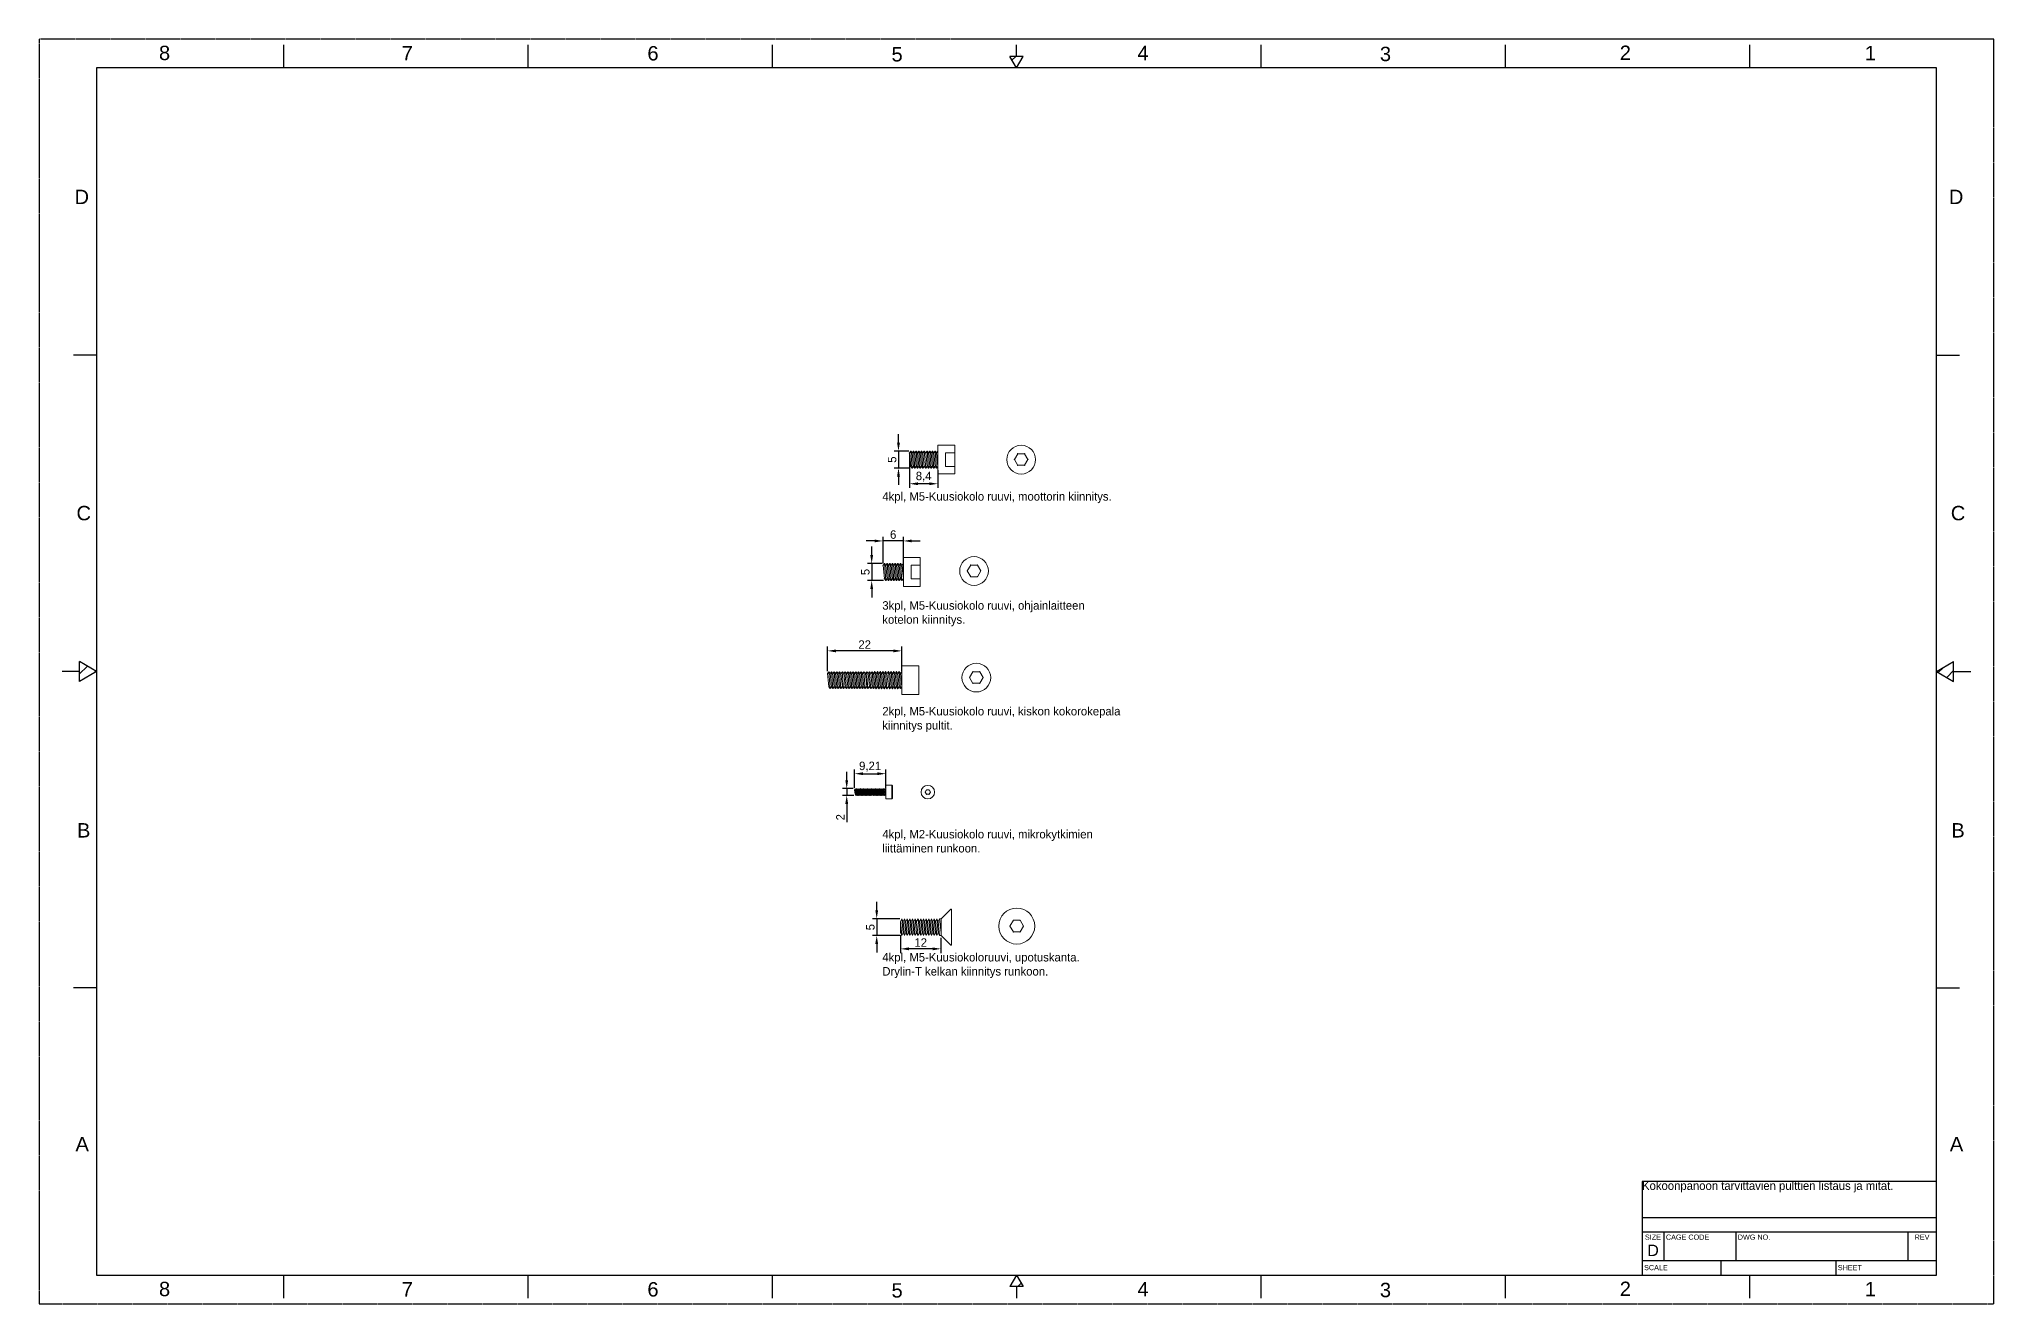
# Model space of a CAD drawing. Header units: millimetres. Extents: x -784753 to 2894, y -738 to 77802.
# Drawn here: x 1672 to 2250, y -417 to -43 of the extents above; entities that cross this region are included whole.
import ezdxf
from ezdxf.enums import TextEntityAlignment as Align

# ---------------------------------------------------------------- set-up
doc = ezdxf.new("R2010")
doc.units = ezdxf.units.MM
doc.linetypes.add('HIDDEN2', pattern=[0.1875, 0.125, -0.0625])
doc.layers.add('Assembly-Bolts', color=254, linetype='Continuous', plot=False)
for name, color, linetype in [('Comments', 50, 'Continuous'), ('DEFAULT', 7, 'Continuous'), ('projection', 7, 'Continuous')]:
    doc.layers.add(name, color=color, linetype=linetype)
doc.layers.add('Dimension (ANSI)', color=51, linetype='Continuous', lineweight=9)
doc.styles.add('ARIAL_TTF', font='arial.ttf')
doc.dimstyles.new('ISO-25', dxfattribs={"dimtxt": 2.5, "dimasz": 2.5, "dimexe": 1.25, "dimexo": 0.625, "dimtad": 1, "dimtxsty": 'Standard', "dimcen": 2.5, "dimadec": 0, "dimazin": 0, "dimtfac": 1, "dimtmove": 0, "dimatfit": 3, "dimfxl": 0, "dimarcsym": 0})

msp = doc.modelspace()

# ---------------------------------------------------------------- texts
at = {"lineweight": 0, "insert": (2146.248, -380.945), "char_height": 2.5, "width": 87.0499, "attachment_point": 1}
msp.add_mtext('Kokoonpanoon tarvittavien pulttien listaus ja mitat.', dxfattribs=at)
at = {"layer": 'Comments', "lineweight": 0, "char_height": 2.5, "width": 70.34224, "attachment_point": 1}
for s, insert in [('4kpl, M5-Kuusiokolo ruuvi, moottorin kiinnitys.', (1921.593, -177.109)), ('3kpl, M5-Kuusiokolo ruuvi, ohjainlaitteen kotelon kiinnitys.', (1921.593, -209.353)), ('2kpl, M5-Kuusiokolo ruuvi, kiskon kokorokepala kiinnitys pultit.', (1921.593, -240.627)), ('4kpl, M2-Kuusiokolo ruuvi, mikrokytkimien liittäminen runkoon.', (1921.593, -276.995)), ('4kpl, M5-Kuusiokoloruuvi, upotuskanta. Drylin-T kelkan kiinnitys runkoon.', (1921.593, -313.39))]:
    msp.add_mtext(s, dxfattribs=dict(at, insert=insert))

# ---------------------------------------------------------------- blocks, each defined once
blk = doc.blocks.new('M5-bolt-8mm-long')
at = {"lineweight": 0}
for p, q in [((1058.7, 156.75), (1058.7, 148.25)), ((1063.7, 156.75), (1058.7, 156.75)), ((1063.7, 148.25), (1063.7, 156.75)), ((1058.7, 152.5), (1058.7, 154.5)), ((1063.7, 155), (1063.7, 154.5)), ((1063.7, 154.5), (1064.1, 155)), ((1063.7, 154.5), (1064.1, 150.5)), ((1063.7, 152.5), (1063.7, 150)), ((1063.7, 150), (1063.7, 150.5)), ((1063.7, 150), (1064.1, 150.5)), ((1064.1, 155), (1064.5, 154.5)), ((1064.1, 155), (1064.5, 150)), ((1064.1, 150.5), (1064.5, 150)), ((1064.5, 154.5), (1064.9, 155)), ((1064.5, 154.5), (1064.9, 150.5)), ((1064.5, 150), (1064.9, 150.5)), ((1064.9, 155), (1065.3, 154.5)), ((1064.9, 155), (1065.3, 150)), ((1064.9, 150.5), (1065.3, 150)), ((1065.3, 154.5), (1065.7, 155)), ((1065.3, 154.5), (1065.7, 150.5)), ((1065.3, 150), (1065.7, 150.5)), ((1065.7, 155), (1066.1, 154.5)), ((1065.7, 155), (1066.1, 150)), ((1065.7, 150.5), (1066.1, 150)), ((1066.1, 154.5), (1066.5, 155)), ((1066.1, 154.5), (1066.5, 150.5)), ((1066.1, 150), (1066.5, 150.5)), ((1066.5, 155), (1066.9, 154.5)), ((1066.5, 155), (1066.9, 150)), ((1066.5, 150.5), (1066.9, 150)), ((1066.9, 154.5), (1067.3, 155)), ((1066.9, 154.5), (1067.3, 150.5)), ((1066.9, 150), (1067.3, 150.5)), ((1067.3, 155), (1067.7, 154.5)), ((1067.3, 155), (1067.7, 150)), ((1067.3, 150.5), (1067.7, 150)), ((1067.7, 154.5), (1068.1, 155)), ((1067.7, 154.5), (1068.1, 150.5)), ((1067.7, 150), (1068.1, 150.5)), ((1068.1, 155), (1068.5, 154.5)), ((1068.1, 155), (1068.5, 150)), ((1068.1, 150.5), (1068.5, 150)), ((1068.5, 154.5), (1068.9, 155)), ((1068.5, 154.5), (1068.9, 150.5)), ((1068.5, 150), (1068.9, 150.5)), ((1068.9, 155), (1069.3, 154.5)), ((1068.9, 155), (1069.3, 150)), ((1068.9, 150.5), (1069.3, 150)), ((1069.3, 154.5), (1069.7, 155)), ((1069.3, 154.5), (1069.7, 150.5)), ((1069.3, 150), (1069.7, 150.5)), ((1069.7, 155), (1070.1, 154.5)), ((1069.7, 155), (1070.1, 150)), ((1069.7, 150.5), (1070.1, 150)), ((1070.1, 154.5), (1070.5, 155)), ((1070.1, 154.5), (1070.5, 150.5)), ((1070.1, 150), (1070.5, 150.5)), ((1070.5, 155), (1070.9, 154.5)), ((1070.5, 155), (1070.9, 150)), ((1070.5, 150.5), (1070.9, 150)), ((1070.9, 154.5), (1071.3, 155)), ((1070.9, 154.5), (1071.3, 150.5)), ((1070.9, 150), (1071.3, 150.5)), ((1071.3, 155), (1071.7, 154.5)), ((1071.3, 155), (1071.7, 150)), ((1071.3, 150.5), (1071.7, 150)), ((1071.7, 154.5), (1072.1, 150.5)), ((1071.7, 150), (1072.1, 150.5)), ((1058.7, 148.25), (1063.7, 148.25))]:
    blk.add_line(p, q, dxfattribs=at)
at = {"color": 252, "lineweight": 0}
for p, q in [((1058.7, 154.5), (1061.4, 154.5)), ((1061.4, 150.5), (1058.7, 150.5)), ((1061.4, 154.5), (1061.4, 150.5))]:
    blk.add_line(p, q, dxfattribs=at)
at = {"lineweight": 0}
for p in [(1064.5, 154.5), (1064.9, 155), (1064.9, 150.5), (1065.3, 154.5), (1065.7, 155), (1065.7, 150.5), (1066.1, 154.5), (1066.5, 155), (1066.5, 150.5), (1066.9, 154.5), (1067.3, 155), (1067.3, 150.5), (1067.7, 154.5), (1068.1, 155), (1068.1, 150.5), (1068.5, 154.5), (1068.9, 155), (1068.9, 150.5), (1069.3, 154.5), (1069.7, 155), (1069.7, 150.5), (1070.1, 154.5), (1070.5, 155), (1070.5, 150.5), (1070.9, 154.5), (1071.3, 155), (1071.3, 150.5), (1071.7, 154.5), (1072.1, 150.5), (1064.5, 150), (1065.3, 150), (1066.1, 150), (1066.9, 150), (1067.7, 150), (1068.5, 150), (1069.3, 150), (1070.1, 150), (1070.9, 150), (1071.7, 150)]:
    blk.add_point(p, dxfattribs=at)
blk = doc.blocks.new('M5-BOLT-COMMON-TOPS')
at = {"lineweight": 0}
for p, q in [((1101.6, 117.84), (1100.6, 116.11)), ((1100.6, 116.14), (1101.6, 114.4)), ((1103.6, 117.84), (1101.6, 117.84)), ((1104.6, 116.11), (1103.6, 117.84)), ((1103.6, 114.43), (1104.6, 116.16)), ((1101.6, 114.43), (1103.6, 114.43))]:
    blk.add_line(p, q, dxfattribs=at)
blk.add_circle((1102.6, 116.11), 4.25, dxfattribs=at)
for p in [(1100.6, 116.16), (1101.6, 117.89), (1103.6, 117.89), (1104.6, 116.16), (1101.6, 114.43), (1103.6, 114.43)]:
    blk.add_point(p, dxfattribs=at)
blk = doc.blocks.new('*D289')
at = {"layer": 'Defpoints', "color": 0, "lineweight": -3}
for p in [(1929.61, -165.48), (1938.01, -169.98), (1929.61, -174.61)]:
    blk.add_point(p, dxfattribs=at)
at = {"layer": 'Dimension (ANSI)', "color": 0, "lineweight": -2}
for p, q in [((1929.61, -166.11), (1929.61, -175.86)), ((1938.01, -170.61), (1938.01, -175.86)), ((1935.51, -174.61), (1932.11, -174.61))]:
    blk.add_line(p, q, dxfattribs=at)
for points in [[(1932.11, -175.03), (1932.11, -174.2), (1929.61, -174.61)], [(1935.51, -174.2), (1935.51, -175.03), (1938.01, -174.61)]]:
    blk.add_solid(points, dxfattribs=at)
at = {"layer": 'Dimension (ANSI)', "color": 0, "lineweight": -2, "insert": (1933.81, -172.53), "char_height": 2.5, "attachment_point": 5}
blk.add_mtext('8,4', dxfattribs=at)
blk = doc.blocks.new('*D290')
at = {"layer": 'Defpoints', "color": 0, "lineweight": -3}
for p in [(1930.01, -164.98), (1926.37, -169.98), (1930.41, -169.98)]:
    blk.add_point(p, dxfattribs=at)
at = {"layer": 'Dimension (ANSI)', "color": 0, "lineweight": -2}
for p, q in [((1926.37, -162.48), (1926.37, -159.98)), ((1929.38, -164.98), (1925.12, -164.98)), ((1926.37, -164.98), (1926.37, -169.98)), ((1929.78, -169.98), (1925.12, -169.98)), ((1926.37, -172.48), (1926.37, -174.98))]:
    blk.add_line(p, q, dxfattribs=at)
for points in [[(1926.79, -162.48), (1925.95, -162.48), (1926.37, -164.98)], [(1925.95, -172.48), (1926.79, -172.48), (1926.37, -169.98)]]:
    blk.add_solid(points, dxfattribs=at)
at = {"layer": 'Dimension (ANSI)', "color": 0, "lineweight": -2, "insert": (1924.5, -167.48), "char_height": 2.5, "attachment_point": 5, "rotation": 90}
blk.add_mtext('5', dxfattribs=at)
blk = doc.blocks.new('M5-FLATHEAD-LEFT')
at = {"lineweight": 0}
for p, q in [((1061.87, 141.96), (1061.87, 152.19)), ((1064.97, 149.57), (1062.21, 152.33)), ((1064.97, 144.57), (1062.21, 141.81)), ((1064.97, 149.57), (1064.97, 148.77)), ((1064.97, 149.57), (1064.97, 144.57)), ((1065.37, 149.57), (1064.97, 149.57)), ((1064.97, 148.77), (1065.37, 144.57)), ((1065.37, 144.57), (1064.97, 144.57)), ((1065.37, 149.57), (1065.77, 148.77)), ((1065.37, 149.57), (1065.77, 145.37)), ((1065.37, 144.57), (1065.77, 145.37)), ((1065.77, 148.77), (1066.17, 149.57)), ((1065.77, 148.77), (1066.17, 144.57)), ((1065.77, 145.37), (1066.17, 144.57)), ((1066.17, 149.57), (1066.57, 148.77)), ((1066.17, 149.57), (1066.57, 145.37)), ((1066.17, 144.57), (1066.57, 145.37)), ((1066.57, 148.77), (1066.97, 149.57)), ((1066.57, 148.77), (1066.97, 144.57)), ((1066.57, 145.37), (1066.97, 144.57)), ((1066.97, 149.57), (1067.37, 148.77)), ((1066.97, 149.57), (1067.37, 145.37)), ((1066.97, 144.57), (1067.37, 145.37)), ((1067.37, 148.77), (1067.77, 149.57)), ((1067.37, 148.77), (1067.77, 144.57)), ((1067.37, 145.37), (1067.77, 144.57)), ((1067.77, 149.57), (1068.17, 148.77)), ((1067.77, 149.57), (1068.17, 145.37)), ((1067.77, 144.57), (1068.17, 145.37)), ((1068.17, 148.77), (1068.57, 149.57)), ((1068.17, 148.77), (1068.57, 144.57)), ((1068.17, 145.37), (1068.57, 144.57)), ((1068.57, 149.57), (1068.97, 148.77)), ((1068.57, 149.57), (1068.97, 145.37)), ((1068.57, 144.57), (1068.97, 145.37)), ((1068.97, 148.77), (1069.37, 149.57)), ((1068.97, 148.77), (1069.37, 144.57)), ((1068.97, 145.37), (1069.37, 144.57)), ((1069.37, 149.57), (1069.77, 148.77)), ((1069.37, 149.57), (1069.77, 145.37)), ((1069.37, 144.57), (1069.77, 145.37)), ((1069.77, 148.77), (1070.17, 149.57)), ((1069.77, 148.77), (1070.17, 144.57)), ((1069.77, 145.37), (1070.17, 144.57)), ((1070.17, 149.57), (1070.57, 148.77)), ((1070.17, 149.57), (1070.57, 145.37)), ((1070.17, 144.57), (1070.57, 145.37)), ((1070.57, 148.77), (1070.97, 149.57)), ((1070.57, 148.77), (1070.97, 144.57)), ((1070.57, 145.37), (1070.97, 144.57)), ((1070.97, 149.57), (1071.37, 148.77)), ((1070.97, 149.57), (1071.37, 145.37)), ((1070.97, 144.57), (1071.37, 145.37)), ((1071.37, 148.77), (1071.77, 149.57)), ((1071.37, 148.77), (1071.77, 144.57)), ((1071.37, 145.37), (1071.77, 144.57)), ((1071.77, 149.57), (1072.17, 148.77)), ((1071.77, 149.57), (1072.17, 145.37)), ((1071.77, 144.57), (1072.17, 145.37)), ((1072.17, 148.77), (1072.57, 149.57)), ((1072.17, 148.77), (1072.57, 144.57)), ((1072.17, 145.37), (1072.57, 144.57)), ((1072.57, 149.57), (1072.97, 148.77)), ((1072.57, 149.57), (1072.97, 145.37)), ((1072.57, 144.57), (1072.97, 145.37)), ((1072.97, 148.77), (1073.37, 149.57)), ((1072.97, 148.77), (1073.37, 144.57)), ((1072.97, 145.37), (1073.37, 144.57)), ((1073.37, 149.57), (1073.77, 148.77)), ((1073.37, 149.57), (1073.77, 145.37)), ((1073.37, 144.57), (1073.77, 145.37)), ((1073.77, 148.77), (1074.17, 149.57)), ((1073.77, 148.77), (1074.17, 144.57)), ((1073.77, 145.37), (1074.17, 144.57)), ((1074.17, 149.57), (1074.57, 148.77)), ((1074.17, 149.57), (1074.57, 145.37)), ((1074.17, 144.57), (1074.57, 145.37)), ((1074.57, 148.77), (1074.97, 149.57)), ((1074.57, 148.77), (1074.97, 144.57)), ((1074.57, 145.37), (1074.97, 144.57)), ((1074.97, 149.57), (1075.37, 148.77)), ((1074.97, 149.57), (1075.37, 145.37)), ((1074.97, 144.57), (1075.37, 145.37)), ((1075.37, 148.77), (1075.77, 149.57)), ((1075.37, 148.77), (1075.77, 144.57)), ((1075.37, 145.37), (1075.77, 144.57)), ((1075.77, 149.57), (1076.17, 148.77)), ((1075.77, 149.57), (1076.17, 145.37)), ((1075.77, 144.57), (1076.17, 145.37)), ((1076.17, 148.77), (1076.57, 149.57)), ((1076.17, 148.77), (1076.57, 144.57)), ((1076.17, 145.37), (1076.57, 144.57)), ((1076.57, 149.57), (1076.97, 148.77)), ((1076.57, 149.57), (1076.97, 145.37)), ((1076.57, 144.57), (1076.97, 145.37))]:
    blk.add_line(p, q, dxfattribs=at)
for centre, start, end in [((1062.07, 152.19), 45, 180), ((1062.07, 141.96), 180, 315)]:
    blk.add_arc(centre, 0.2, start, end, dxfattribs=at)
at = {"layer": 'Assembly-Bolts', "lineweight": 0}
blk.add_line((1076.97, 148.77), (1076.97, 145.37), dxfattribs=at)
blk = doc.blocks.new('M5-FLATHEAD-TOP')
at = {"lineweight": 0}
for p, q in [((1017.72, 165.82), (1016.72, 164.09)), ((1016.72, 164.09), (1017.72, 162.36)), ((1019.72, 165.82), (1017.72, 165.82)), ((1017.72, 162.36), (1019.72, 162.36)), ((1020.72, 164.09), (1019.72, 165.82)), ((1019.72, 162.36), (1020.72, 164.09))]:
    blk.add_line(p, q, dxfattribs=at)
blk.add_circle((1018.72, 164.09), 5.32, dxfattribs=at)
for p in [(1016.72, 164.09), (1017.72, 165.82), (1017.72, 162.36), (1019.72, 165.82), (1019.72, 162.36), (1020.72, 164.09)]:
    blk.add_point(p, dxfattribs=at)
blk = doc.blocks.new('*D295')
at = {"layer": 'Defpoints', "color": 0, "lineweight": -3}
for p in [(1926.94, -307.44), (1938.94, -308.24), (1926.94, -312.16)]:
    blk.add_point(p, dxfattribs=at)
at = {"layer": 'Dimension (ANSI)', "color": 0, "lineweight": -2}
for p, q in [((1926.94, -308.07), (1926.94, -313.41)), ((1938.94, -308.87), (1938.94, -313.41)), ((1936.44, -312.16), (1929.44, -312.16))]:
    blk.add_line(p, q, dxfattribs=at)
for points in [[(1929.44, -312.58), (1929.44, -311.74), (1926.94, -312.16)], [(1936.44, -311.74), (1936.44, -312.58), (1938.94, -312.16)]]:
    blk.add_solid(points, dxfattribs=at)
at = {"layer": 'Dimension (ANSI)', "color": 0, "lineweight": -2, "insert": (1932.94, -310.29), "char_height": 2.5, "attachment_point": 5}
blk.add_mtext('12', dxfattribs=at)
blk = doc.blocks.new('*D296')
at = {"layer": 'Defpoints', "color": 0, "lineweight": -3}
for p in [(1927.34, -303.24), (1919.93, -308.24), (1927.34, -308.24)]:
    blk.add_point(p, dxfattribs=at)
at = {"layer": 'Dimension (ANSI)', "color": 0, "lineweight": -2}
for p, q in [((1919.93, -300.74), (1919.93, -298.24)), ((1926.72, -303.24), (1918.68, -303.24)), ((1919.93, -303.24), (1919.93, -308.24)), ((1926.72, -308.24), (1918.68, -308.24)), ((1919.93, -310.74), (1919.93, -313.24))]:
    blk.add_line(p, q, dxfattribs=at)
for points in [[(1920.35, -300.74), (1919.51, -300.74), (1919.93, -303.24)], [(1919.51, -310.74), (1920.35, -310.74), (1919.93, -308.24)]]:
    blk.add_solid(points, dxfattribs=at)
at = {"layer": 'Dimension (ANSI)', "color": 0, "lineweight": -2, "insert": (1918.05, -305.74), "char_height": 2.5, "attachment_point": 5, "rotation": 90}
blk.add_mtext('5', dxfattribs=at)
blk = doc.blocks.new('M2-MICROSWITCH-KIINNITYS')
at = {"lineweight": 0}
for p, q in [((1149.89, 123.53), (1150.09, 123.73)), ((1149.89, 119.93), (1149.89, 123.53)), ((1150.09, 123.73), (1151.89, 123.73)), ((1150.09, 123.73), (1150.09, 119.73)), ((1151.89, 123.73), (1151.89, 122.73)), ((1151.89, 122.73), (1152.09, 122.33)), ((1151.89, 122.73), (1151.89, 120.73)), ((1151.89, 122.73), (1152.09, 120.73)), ((1151.89, 121.73), (1151.89, 119.73)), ((1152.09, 122.33), (1152.29, 122.73)), ((1152.09, 122.33), (1152.29, 121.13)), ((1152.29, 122.73), (1152.49, 122.33)), ((1152.29, 122.73), (1152.49, 120.73)), ((1152.49, 122.33), (1152.69, 122.73)), ((1152.49, 122.33), (1152.69, 121.13)), ((1152.69, 122.73), (1152.89, 122.33)), ((1152.69, 122.73), (1152.89, 120.73)), ((1152.89, 122.33), (1153.09, 122.73)), ((1152.89, 122.33), (1153.09, 121.13)), ((1153.09, 122.73), (1153.29, 122.33)), ((1153.09, 122.73), (1153.29, 120.73)), ((1153.29, 122.33), (1153.49, 122.73)), ((1153.29, 122.33), (1153.49, 121.13)), ((1153.49, 122.73), (1153.69, 122.33)), ((1153.49, 122.73), (1153.69, 120.73)), ((1153.69, 122.33), (1153.89, 122.73)), ((1153.69, 122.33), (1153.89, 121.13)), ((1153.89, 122.73), (1154.09, 122.33)), ((1153.89, 122.73), (1154.09, 120.73)), ((1154.09, 122.33), (1154.29, 122.73)), ((1154.09, 122.33), (1154.29, 121.13)), ((1154.29, 122.73), (1154.49, 122.33)), ((1154.29, 122.73), (1154.49, 120.73)), ((1154.49, 122.33), (1154.69, 122.73)), ((1154.49, 122.33), (1154.69, 121.13)), ((1154.69, 122.73), (1154.89, 122.33)), ((1154.69, 122.73), (1154.89, 120.73)), ((1154.89, 122.33), (1155.09, 122.73)), ((1154.89, 122.33), (1155.09, 121.13)), ((1155.09, 122.73), (1155.29, 122.33)), ((1155.09, 122.73), (1155.29, 120.73)), ((1155.29, 122.33), (1155.49, 122.73)), ((1155.29, 122.33), (1155.49, 121.13)), ((1155.49, 122.73), (1155.69, 122.33)), ((1155.49, 122.73), (1155.69, 120.73)), ((1155.69, 122.33), (1155.89, 122.73)), ((1155.69, 122.33), (1155.89, 121.13)), ((1155.89, 122.73), (1156.09, 122.33)), ((1155.89, 122.73), (1156.09, 120.73)), ((1156.09, 122.33), (1156.29, 122.73)), ((1156.09, 122.33), (1156.29, 121.13)), ((1156.29, 122.73), (1156.49, 122.33)), ((1156.29, 122.73), (1156.49, 120.73)), ((1156.49, 122.33), (1156.69, 122.73)), ((1156.49, 122.33), (1156.69, 121.13)), ((1156.69, 122.73), (1156.89, 122.33)), ((1156.69, 122.73), (1156.89, 120.73)), ((1156.89, 122.33), (1157.09, 122.73)), ((1156.89, 122.33), (1157.09, 121.13)), ((1157.09, 122.73), (1157.29, 122.33)), ((1157.09, 122.73), (1157.29, 120.73)), ((1157.29, 122.33), (1157.49, 122.73)), ((1157.29, 122.33), (1157.49, 121.13)), ((1157.49, 122.73), (1157.69, 122.33)), ((1157.49, 122.73), (1157.69, 120.73)), ((1157.69, 122.33), (1157.89, 122.73)), ((1157.69, 122.33), (1157.89, 121.13)), ((1157.89, 122.73), (1158.09, 122.33)), ((1157.89, 122.73), (1158.09, 120.73)), ((1158.09, 122.33), (1158.29, 122.73)), ((1158.09, 122.33), (1158.29, 121.13)), ((1158.29, 122.73), (1158.49, 122.33)), ((1158.29, 122.73), (1158.49, 120.73)), ((1158.49, 122.33), (1158.69, 122.73)), ((1158.49, 122.33), (1158.69, 121.13)), ((1158.69, 122.73), (1158.89, 122.33)), ((1158.69, 122.73), (1158.89, 120.73)), ((1158.89, 122.33), (1159.09, 122.73)), ((1158.89, 122.33), (1159.09, 121.13)), ((1159.09, 122.73), (1159.29, 122.33)), ((1159.09, 122.73), (1159.29, 120.73)), ((1159.29, 122.33), (1159.49, 122.73)), ((1159.29, 122.33), (1159.49, 121.13)), ((1159.49, 122.73), (1159.69, 122.33)), ((1159.49, 122.73), (1159.69, 120.73)), ((1159.69, 122.33), (1159.89, 122.73)), ((1159.69, 122.33), (1159.89, 121.13)), ((1159.89, 122.73), (1160.09, 122.33)), ((1159.89, 122.73), (1160.09, 120.73)), ((1160.09, 122.33), (1160.29, 122.73)), ((1160.09, 122.33), (1160.29, 121.13)), ((1160.29, 122.73), (1160.49, 122.33)), ((1160.29, 122.73), (1160.49, 120.73)), ((1160.49, 122.33), (1160.69, 122.73)), ((1160.49, 122.33), (1160.69, 121.13)), ((1160.69, 122.73), (1160.89, 122.33)), ((1160.69, 122.73), (1160.89, 120.73)), ((1160.89, 122.33), (1161.09, 121.13)), ((1149.89, 119.93), (1150.09, 119.73)), ((1151.89, 119.73), (1150.09, 119.73)), ((1152.09, 120.73), (1151.89, 121.13)), ((1152.09, 120.73), (1152.29, 121.13)), ((1152.49, 120.73), (1152.29, 121.13)), ((1152.49, 120.73), (1152.69, 121.13)), ((1152.89, 120.73), (1152.69, 121.13)), ((1152.89, 120.73), (1153.09, 121.13)), ((1153.29, 120.73), (1153.09, 121.13)), ((1153.29, 120.73), (1153.49, 121.13)), ((1153.69, 120.73), (1153.49, 121.13)), ((1153.69, 120.73), (1153.89, 121.13)), ((1154.09, 120.73), (1153.89, 121.13)), ((1154.09, 120.73), (1154.29, 121.13)), ((1154.49, 120.73), (1154.29, 121.13)), ((1154.49, 120.73), (1154.69, 121.13)), ((1154.89, 120.73), (1154.69, 121.13)), ((1154.89, 120.73), (1155.09, 121.13)), ((1155.29, 120.73), (1155.09, 121.13)), ((1155.29, 120.73), (1155.49, 121.13)), ((1155.69, 120.73), (1155.49, 121.13)), ((1155.69, 120.73), (1155.89, 121.13)), ((1156.09, 120.73), (1155.89, 121.13)), ((1156.09, 120.73), (1156.29, 121.13)), ((1156.49, 120.73), (1156.29, 121.13)), ((1156.49, 120.73), (1156.69, 121.13)), ((1156.89, 120.73), (1156.69, 121.13)), ((1156.89, 120.73), (1157.09, 121.13)), ((1157.29, 120.73), (1157.09, 121.13)), ((1157.29, 120.73), (1157.49, 121.13)), ((1157.69, 120.73), (1157.49, 121.13)), ((1157.69, 120.73), (1157.89, 121.13)), ((1158.09, 120.73), (1157.89, 121.13)), ((1158.09, 120.73), (1158.29, 121.13)), ((1158.49, 120.73), (1158.29, 121.13)), ((1158.49, 120.73), (1158.69, 121.13)), ((1158.89, 120.73), (1158.69, 121.13)), ((1158.89, 120.73), (1159.09, 121.13)), ((1159.29, 120.73), (1159.09, 121.13)), ((1159.29, 120.73), (1159.49, 121.13)), ((1159.69, 120.73), (1159.49, 121.13)), ((1159.69, 120.73), (1159.89, 121.13)), ((1160.09, 120.73), (1159.89, 121.13)), ((1160.09, 120.73), (1160.29, 121.13)), ((1160.49, 120.73), (1160.29, 121.13)), ((1160.49, 120.73), (1160.69, 121.13)), ((1160.89, 120.73), (1160.69, 121.13)), ((1160.89, 120.73), (1161.09, 121.13))]:
    blk.add_line(p, q, dxfattribs=at)
for p in [(1151.89, 122.73), (1152.09, 122.33), (1152.29, 122.73), (1152.49, 122.33), (1152.69, 122.73), (1152.89, 122.33), (1153.09, 122.73), (1153.29, 122.33), (1153.49, 122.73), (1153.69, 122.33), (1153.89, 122.73), (1154.09, 122.33), (1154.29, 122.73), (1154.49, 122.33), (1154.69, 122.73), (1154.89, 122.33), (1155.09, 122.73), (1155.29, 122.33), (1155.49, 122.73), (1155.69, 122.33), (1155.89, 122.73), (1156.09, 122.33), (1156.29, 122.73), (1156.49, 122.33), (1156.69, 122.73), (1156.89, 122.33), (1157.09, 122.73), (1157.29, 122.33), (1157.49, 122.73), (1157.69, 122.33), (1157.89, 122.73), (1158.09, 122.33), (1158.29, 122.73), (1158.49, 122.33), (1158.69, 122.73), (1158.89, 122.33), (1159.09, 122.73), (1159.29, 122.33), (1159.49, 122.73), (1159.69, 122.33), (1159.89, 122.73), (1160.09, 122.33), (1160.29, 122.73), (1160.49, 122.33), (1160.69, 122.73), (1160.89, 122.33)]:
    blk.add_point(p, dxfattribs=at)
blk = doc.blocks.new('M5-KOTELON-KIINNITYS-LEFTS')
at = {"lineweight": 0}
for p, q in [((965.21, 136.67), (965.21, 128.17)), ((970.21, 136.67), (965.21, 136.67)), ((965.21, 132.42), (965.21, 134.42)), ((970.21, 128.17), (970.21, 136.67)), ((970.21, 134.92), (970.21, 134.42)), ((970.21, 134.42), (970.61, 134.92)), ((970.21, 134.42), (970.61, 130.42)), ((970.61, 134.92), (971.01, 134.42)), ((970.61, 134.92), (971.01, 129.92)), ((971.01, 134.42), (971.41, 134.92)), ((971.01, 134.42), (971.41, 130.42)), ((971.41, 134.92), (971.81, 134.42)), ((971.41, 134.92), (971.81, 129.92)), ((971.81, 134.42), (972.21, 134.92)), ((971.81, 134.42), (972.21, 130.42)), ((972.21, 134.92), (972.61, 134.42)), ((972.21, 134.92), (972.61, 129.92)), ((972.61, 134.42), (973.01, 134.92)), ((972.61, 134.42), (973.01, 130.42)), ((973.01, 134.92), (973.41, 134.42)), ((973.01, 134.92), (973.41, 129.92)), ((973.41, 134.42), (973.81, 134.92)), ((973.41, 134.42), (973.81, 130.42)), ((973.81, 134.92), (974.21, 134.42)), ((973.81, 134.92), (974.21, 129.92)), ((974.21, 134.42), (974.61, 134.92)), ((974.21, 134.42), (974.61, 130.42)), ((974.61, 134.92), (975.01, 134.42)), ((974.61, 134.92), (975.01, 129.92)), ((975.01, 134.42), (975.41, 134.92)), ((975.01, 134.42), (975.41, 130.42)), ((975.41, 134.92), (975.81, 134.42)), ((975.41, 134.92), (975.81, 129.92)), ((975.81, 134.42), (976.21, 130.42)), ((965.21, 128.17), (970.21, 128.17)), ((970.21, 132.42), (970.21, 129.92)), ((970.21, 129.92), (970.21, 130.42)), ((970.21, 129.92), (970.61, 130.42)), ((970.61, 130.42), (971.01, 129.92)), ((971.01, 129.92), (971.41, 130.42)), ((971.41, 130.42), (971.81, 129.92)), ((971.81, 129.92), (972.21, 130.42)), ((972.21, 130.42), (972.61, 129.92)), ((972.61, 129.92), (973.01, 130.42)), ((973.01, 130.42), (973.41, 129.92)), ((973.41, 129.92), (973.81, 130.42)), ((973.81, 130.42), (974.21, 129.92)), ((974.21, 129.92), (974.61, 130.42)), ((974.61, 130.42), (975.01, 129.92)), ((975.01, 129.92), (975.41, 130.42)), ((975.41, 130.42), (975.81, 129.92)), ((975.81, 129.92), (976.21, 130.42))]:
    blk.add_line(p, q, dxfattribs=at)
at = {"color": 252, "lineweight": 0}
for p, q in [((965.21, 134.42), (967.91, 134.42)), ((967.91, 134.42), (967.91, 130.42)), ((967.91, 130.42), (965.21, 130.42))]:
    blk.add_line(p, q, dxfattribs=at)
at = {"lineweight": 0}
for p in [(971.01, 134.42), (971.41, 134.92), (971.81, 134.42), (972.21, 134.92), (972.61, 134.42), (973.01, 134.92), (973.41, 134.42), (973.81, 134.92), (974.21, 134.42), (974.61, 134.92), (975.01, 134.42), (975.41, 134.92), (975.81, 134.42), (971.01, 129.92), (971.41, 130.42), (971.81, 129.92), (972.21, 130.42), (972.61, 129.92), (973.01, 130.42), (973.41, 129.92), (973.81, 130.42), (974.21, 129.92), (974.61, 130.42), (975.01, 129.92), (975.41, 130.42), (975.81, 129.92), (976.21, 130.42)]:
    blk.add_point(p, dxfattribs=at)
blk = doc.blocks.new('*D301')
at = {"layer": 'Defpoints', "color": 0, "lineweight": -3}
for p in [(1921.81, -191.53), (1921.81, -198.72), (1927.81, -200.72)]:
    blk.add_point(p, dxfattribs=at)
at = {"layer": 'Dimension (ANSI)', "color": 0, "lineweight": -2}
for p, q in [((1921.81, -198.09), (1921.81, -190.28)), ((1927.81, -200.09), (1927.81, -190.28)), ((1919.31, -191.53), (1916.81, -191.53)), ((1927.81, -191.53), (1921.81, -191.53)), ((1930.31, -191.53), (1932.81, -191.53))]:
    blk.add_line(p, q, dxfattribs=at)
for points in [[(1919.31, -191.11), (1919.31, -191.94), (1921.81, -191.53)], [(1930.31, -191.94), (1930.31, -191.11), (1927.81, -191.53)]]:
    blk.add_solid(points, dxfattribs=at)
at = {"layer": 'Dimension (ANSI)', "color": 0, "lineweight": -2, "insert": (1924.81, -189.65), "char_height": 2.5, "attachment_point": 5}
blk.add_mtext('6', dxfattribs=at)
blk = doc.blocks.new('*D302')
at = {"layer": 'Defpoints', "color": 0, "lineweight": -3}
for p in [(1922.21, -198.22), (1918.44, -203.22), (1922.61, -203.22)]:
    blk.add_point(p, dxfattribs=at)
at = {"layer": 'Dimension (ANSI)', "color": 0, "lineweight": -2}
for p, q in [((1918.44, -195.72), (1918.44, -193.22)), ((1921.58, -198.22), (1917.19, -198.22)), ((1918.44, -198.22), (1918.44, -203.22)), ((1921.98, -203.22), (1917.19, -203.22)), ((1918.44, -205.72), (1918.44, -208.22))]:
    blk.add_line(p, q, dxfattribs=at)
for points in [[(1918.86, -195.72), (1918.03, -195.72), (1918.44, -198.22)], [(1918.03, -205.72), (1918.86, -205.72), (1918.44, -203.22)]]:
    blk.add_solid(points, dxfattribs=at)
at = {"layer": 'Dimension (ANSI)', "color": 0, "lineweight": -2, "insert": (1916.57, -200.72), "char_height": 2.5, "attachment_point": 5, "rotation": 90}
blk.add_mtext('5', dxfattribs=at)
blk = doc.blocks.new('M5-KISKON-KANNAKKEIDEN-KIINNITYS-LEFT')
at = {"lineweight": 0}
for p, q in [((1197.7, 101.15), (1197.7, 92.65)), ((1202.7, 101.15), (1197.7, 101.15)), ((1197.7, 96.9), (1197.7, 98.9)), ((1202.7, 92.65), (1202.7, 101.15)), ((1202.7, 99.4), (1202.7, 98.9)), ((1202.7, 98.9), (1203.1, 99.4)), ((1202.7, 98.9), (1203.1, 94.9)), ((1203.1, 99.4), (1203.5, 98.9)), ((1203.1, 99.4), (1203.5, 94.4)), ((1203.5, 98.9), (1203.9, 99.4)), ((1203.5, 98.9), (1203.9, 94.9)), ((1203.9, 99.4), (1204.3, 98.9)), ((1203.9, 99.4), (1204.3, 94.4)), ((1204.3, 98.9), (1204.7, 99.4)), ((1204.3, 98.9), (1204.7, 94.9)), ((1204.7, 99.4), (1205.1, 98.9)), ((1204.7, 99.4), (1205.1, 94.4)), ((1205.1, 98.9), (1205.5, 99.4)), ((1205.1, 98.9), (1205.5, 94.9)), ((1205.5, 99.4), (1205.9, 98.9)), ((1205.5, 99.4), (1205.9, 94.4)), ((1205.9, 98.9), (1206.3, 99.4)), ((1205.9, 98.9), (1206.3, 94.9)), ((1206.3, 99.4), (1206.7, 98.9)), ((1206.3, 99.4), (1206.7, 94.4)), ((1206.7, 98.9), (1207.1, 99.4)), ((1206.7, 98.9), (1207.1, 94.9)), ((1207.1, 99.4), (1207.5, 98.9)), ((1207.1, 99.4), (1207.5, 94.4)), ((1207.5, 98.9), (1207.9, 99.4)), ((1207.5, 98.9), (1207.9, 94.9)), ((1207.9, 99.4), (1208.3, 98.9)), ((1207.9, 99.4), (1208.3, 94.4)), ((1208.3, 98.9), (1208.7, 99.4)), ((1208.3, 98.9), (1208.7, 94.9)), ((1208.7, 99.4), (1209.1, 98.9)), ((1208.7, 99.4), (1209.1, 94.4)), ((1209.1, 98.9), (1209.5, 99.4)), ((1209.1, 98.9), (1209.5, 94.9)), ((1209.5, 99.4), (1209.9, 98.9)), ((1209.5, 99.4), (1209.9, 94.4)), ((1209.9, 98.9), (1210.3, 94.9)), ((1209.92, 98.92), (1210.32, 99.42)), ((1210.32, 99.42), (1210.72, 98.92)), ((1210.32, 99.42), (1210.72, 94.42)), ((1210.7, 98.92), (1211.1, 94.92)), ((1210.72, 98.92), (1211.12, 99.42)), ((1211.12, 99.42), (1211.52, 94.42)), ((1211.12, 99.42), (1211.52, 98.92)), ((1211.5, 98.92), (1211.9, 94.92)), ((1211.52, 98.92), (1211.92, 99.42)), ((1211.92, 99.42), (1212.32, 94.42)), ((1211.92, 99.42), (1212.32, 98.92)), ((1212.3, 98.92), (1212.7, 94.92)), ((1212.32, 98.92), (1212.72, 99.42)), ((1212.72, 99.42), (1213.12, 94.42)), ((1212.72, 99.42), (1213.12, 98.92)), ((1213.1, 98.92), (1213.5, 94.92)), ((1213.12, 98.92), (1213.52, 99.42)), ((1213.52, 99.42), (1213.92, 94.42)), ((1213.52, 99.42), (1213.92, 98.92)), ((1213.9, 98.92), (1214.3, 94.92)), ((1213.92, 98.92), (1214.32, 99.42)), ((1214.32, 99.42), (1214.72, 94.42)), ((1214.32, 99.42), (1214.72, 98.92)), ((1214.7, 98.92), (1215.1, 94.92)), ((1214.72, 98.92), (1215.12, 99.42)), ((1215.12, 99.42), (1215.52, 94.42)), ((1215.12, 99.42), (1215.52, 98.92)), ((1215.5, 98.92), (1215.9, 94.92)), ((1215.52, 98.92), (1215.92, 99.42)), ((1215.92, 99.42), (1216.32, 94.42)), ((1215.92, 99.42), (1216.32, 98.92)), ((1216.3, 98.92), (1216.7, 94.92)), ((1216.32, 98.92), (1216.72, 99.42)), ((1216.72, 99.42), (1217.12, 94.42)), ((1216.72, 99.42), (1217.12, 98.92)), ((1217.1, 98.92), (1217.5, 94.92)), ((1217.12, 98.92), (1217.52, 99.42)), ((1217.52, 99.42), (1217.92, 94.42)), ((1217.52, 99.42), (1217.92, 98.92)), ((1217.9, 98.92), (1218.3, 94.92)), ((1217.92, 98.92), (1218.32, 99.42)), ((1218.32, 99.42), (1218.72, 94.42)), ((1218.32, 99.42), (1218.72, 98.92)), ((1218.7, 98.92), (1219.1, 94.92)), ((1218.72, 98.92), (1219.12, 99.42)), ((1219.12, 99.42), (1219.52, 94.42)), ((1219.12, 99.42), (1219.52, 98.92)), ((1219.5, 98.92), (1219.9, 94.92)), ((1219.52, 98.92), (1219.92, 99.42)), ((1219.92, 99.42), (1220.32, 94.42)), ((1219.92, 99.42), (1220.32, 98.92)), ((1220.3, 98.92), (1220.7, 94.92)), ((1220.32, 98.92), (1220.72, 99.42)), ((1220.72, 99.42), (1221.12, 94.42)), ((1220.72, 99.42), (1221.12, 98.92)), ((1221.1, 98.92), (1221.5, 94.92)), ((1221.12, 98.92), (1221.52, 99.42)), ((1221.52, 99.42), (1221.92, 94.42)), ((1221.52, 99.42), (1221.92, 98.92)), ((1221.9, 98.92), (1222.3, 94.92)), ((1221.92, 98.92), (1222.32, 99.42)), ((1222.32, 99.42), (1222.72, 98.92)), ((1222.32, 99.42), (1222.72, 94.42)), ((1222.7, 98.92), (1223.1, 94.92)), ((1222.72, 98.92), (1223.12, 99.42)), ((1223.12, 99.42), (1223.52, 98.92)), ((1223.12, 99.42), (1223.52, 94.42)), ((1223.5, 98.92), (1223.9, 94.92)), ((1223.52, 98.92), (1223.92, 99.42)), ((1223.92, 99.42), (1224.32, 98.92)), ((1223.92, 99.42), (1224.32, 94.42)), ((1224.3, 98.92), (1224.7, 94.92)), ((1197.7, 92.65), (1202.7, 92.65)), ((1202.7, 96.9), (1202.7, 94.4)), ((1202.7, 94.4), (1202.7, 94.9)), ((1202.7, 94.4), (1203.1, 94.9)), ((1203.1, 94.9), (1203.5, 94.4)), ((1203.5, 94.4), (1203.9, 94.9)), ((1203.9, 94.9), (1204.3, 94.4)), ((1204.3, 94.4), (1204.7, 94.9)), ((1204.7, 94.9), (1205.1, 94.4)), ((1205.1, 94.4), (1205.5, 94.9)), ((1205.5, 94.9), (1205.9, 94.4)), ((1205.9, 94.4), (1206.3, 94.9)), ((1206.3, 94.9), (1206.7, 94.4)), ((1206.7, 94.4), (1207.1, 94.9)), ((1207.1, 94.9), (1207.5, 94.4)), ((1207.5, 94.4), (1207.9, 94.9)), ((1207.9, 94.9), (1208.3, 94.4)), ((1208.3, 94.4), (1208.7, 94.9)), ((1208.7, 94.9), (1209.1, 94.4)), ((1209.1, 94.4), (1209.5, 94.9)), ((1209.5, 94.9), (1209.9, 94.4)), ((1209.9, 94.4), (1210.3, 94.9)), ((1210.3, 94.92), (1210.7, 94.42)), ((1210.7, 94.42), (1211.1, 94.92)), ((1211.1, 94.92), (1211.5, 94.42)), ((1211.5, 94.42), (1211.9, 94.92)), ((1211.9, 94.92), (1212.3, 94.42)), ((1212.3, 94.42), (1212.7, 94.92)), ((1212.7, 94.92), (1213.1, 94.42)), ((1213.1, 94.42), (1213.5, 94.92)), ((1213.5, 94.92), (1213.9, 94.42)), ((1213.9, 94.42), (1214.3, 94.92)), ((1214.3, 94.92), (1214.7, 94.42)), ((1214.7, 94.42), (1215.1, 94.92)), ((1215.1, 94.92), (1215.5, 94.42)), ((1215.5, 94.42), (1215.9, 94.92)), ((1215.9, 94.92), (1216.3, 94.42)), ((1216.3, 94.42), (1216.7, 94.92)), ((1216.7, 94.92), (1217.1, 94.42)), ((1217.1, 94.42), (1217.5, 94.92)), ((1217.5, 94.92), (1217.9, 94.42)), ((1217.9, 94.42), (1218.3, 94.92)), ((1218.3, 94.92), (1218.7, 94.42)), ((1218.7, 94.42), (1219.1, 94.92)), ((1219.1, 94.92), (1219.5, 94.42)), ((1219.5, 94.42), (1219.9, 94.92)), ((1219.9, 94.92), (1220.3, 94.42)), ((1220.3, 94.42), (1220.7, 94.92)), ((1220.7, 94.92), (1221.1, 94.42)), ((1221.1, 94.42), (1221.5, 94.92)), ((1221.5, 94.92), (1221.9, 94.42)), ((1221.9, 94.42), (1222.3, 94.92)), ((1222.3, 94.92), (1222.7, 94.42)), ((1222.7, 94.42), (1223.1, 94.92)), ((1223.1, 94.92), (1223.5, 94.42)), ((1223.5, 94.42), (1223.9, 94.92)), ((1223.9, 94.92), (1224.3, 94.42)), ((1224.3, 94.42), (1224.7, 94.92))]:
    blk.add_line(p, q, dxfattribs=at)
for p in [(1203.5, 98.9), (1203.9, 99.4), (1204.3, 98.9), (1204.7, 99.4), (1205.1, 98.9), (1205.5, 99.4), (1205.9, 98.9), (1206.3, 99.4), (1206.7, 98.9), (1207.1, 99.4), (1207.5, 98.9), (1207.9, 99.4), (1208.3, 98.9), (1208.7, 99.4), (1209.1, 98.9), (1209.5, 99.4), (1209.9, 98.9), (1210.3, 99.4), (1210.7, 98.9), (1203.5, 94.4), (1203.9, 94.9), (1204.3, 94.4), (1204.7, 94.9), (1205.1, 94.4), (1205.5, 94.9), (1205.9, 94.4), (1206.3, 94.9), (1206.7, 94.4), (1207.1, 94.9), (1207.5, 94.4), (1207.9, 94.9), (1208.3, 94.4), (1208.7, 94.9), (1209.1, 94.4), (1209.5, 94.9), (1209.9, 94.4), (1210.3, 94.9), (1210.7, 94.4), (1211.1, 94.9)]:
    blk.add_point(p, dxfattribs=at)
blk = doc.blocks.new('*D308')
at = {"layer": 'Defpoints', "color": 0, "lineweight": -3}
for p in [(1905.37, -224.04), (1905.37, -230.71), (1927.37, -230.69)]:
    blk.add_point(p, dxfattribs=at)
at = {"layer": 'Dimension (ANSI)', "color": 0, "lineweight": -2}
for p, q in [((1905.37, -230.08), (1905.37, -222.79)), ((1924.87, -224.04), (1907.87, -224.04)), ((1927.37, -230.06), (1927.37, -222.79))]:
    blk.add_line(p, q, dxfattribs=at)
for points in [[(1907.87, -224.46), (1907.87, -223.63), (1905.37, -224.04)], [(1924.87, -223.63), (1924.87, -224.46), (1927.37, -224.04)]]:
    blk.add_solid(points, dxfattribs=at)
at = {"layer": 'Dimension (ANSI)', "color": 0, "lineweight": -2, "insert": (1916.37, -222.17), "char_height": 2.5, "attachment_point": 5}
blk.add_mtext('22', dxfattribs=at)
blk = doc.blocks.new('M2-MIKROKYTKIMEN-KIINNITYS-TOPS')
at = {"lineweight": 0}
for p, q in [((956.36, -25.67), (955.98, -26.32)), ((955.98, -26.32), (956.36, -26.97)), ((957.11, -25.67), (956.36, -25.67)), ((956.36, -26.97), (957.11, -26.97)), ((957.48, -26.32), (957.11, -25.67)), ((957.11, -26.97), (957.48, -26.32))]:
    blk.add_line(p, q, dxfattribs=at)
blk.add_circle((956.73, -26.32), 2, dxfattribs=at)
for p in [(955.98, -26.32), (956.36, -25.67), (956.36, -26.97), (957.11, -25.67), (957.11, -26.97), (957.48, -26.32)]:
    blk.add_point(p, dxfattribs=at)
blk = doc.blocks.new('*D312')
at = {"layer": 'Defpoints', "color": 0, "lineweight": -3}
for p in [(1913.38, -265.15), (1922.58, -260.36), (1922.58, -265.18)]:
    blk.add_point(p, dxfattribs=at)
at = {"layer": 'Dimension (ANSI)', "color": 0, "lineweight": -2}
for p, q in [((1913.38, -264.53), (1913.38, -259.11)), ((1922.58, -264.56), (1922.58, -259.11)), ((1915.88, -260.36), (1920.08, -260.36))]:
    blk.add_line(p, q, dxfattribs=at)
for points in [[(1915.88, -260.78), (1915.88, -259.94), (1913.38, -260.36)], [(1920.08, -259.94), (1920.08, -260.78), (1922.58, -260.36)]]:
    blk.add_solid(points, dxfattribs=at)
at = {"layer": 'Dimension (ANSI)', "color": 0, "lineweight": -2, "insert": (1917.98, -258.28), "char_height": 2.5, "attachment_point": 5}
blk.add_mtext('9,21', dxfattribs=at)
blk = doc.blocks.new('*D313')
at = {"layer": 'Defpoints', "color": 0, "lineweight": -3}
for p in [(1913.58, -264.78), (1911.06, -266.78), (1913.78, -266.78)]:
    blk.add_point(p, dxfattribs=at)
at = {"layer": 'Dimension (ANSI)', "color": 0, "lineweight": -2}
for p, q in [((1911.06, -262.28), (1911.06, -259.78)), ((1912.96, -264.78), (1909.81, -264.78)), ((1911.06, -264.78), (1911.06, -266.78)), ((1913.16, -266.78), (1909.81, -266.78)), ((1911.06, -269.28), (1911.06, -271.78)), ((1911.06, -271.78), (1911.06, -274.7))]:
    blk.add_line(p, q, dxfattribs=at)
for points in [[(1911.48, -262.28), (1910.65, -262.28), (1911.06, -264.78)], [(1910.65, -269.28), (1911.48, -269.28), (1911.06, -266.78)]]:
    blk.add_solid(points, dxfattribs=at)
at = {"layer": 'Dimension (ANSI)', "color": 0, "lineweight": -2, "insert": (1909.19, -273.24), "char_height": 2.5, "attachment_point": 5, "rotation": 90}
blk.add_mtext('2', dxfattribs=at)
blk = doc.blocks.new('*X387')
at = {"layer": 'DEFAULT', "color": 7, "linetype": 'Continuous'}
blk.add_line((17.025, 0.3), (17.082, 0.359), dxfattribs=at)
blk = doc.blocks.new('*X388')
at = {"layer": 'DEFAULT', "color": 7, "linetype": 'Continuous'}
for p, q in [((33.115, 11.066), (33.028, 10.984)), ((33.179, 10.897), (33.299, 11.019))]:
    blk.add_line(p, q, dxfattribs=at)
blk = doc.blocks.new('*X389')
at = {"layer": 'DEFAULT', "color": 7, "linetype": 'Continuous'}
for p, q in [((0.841, 11.092), (0.7, 10.955)), ((0.961, 10.979), (0.989, 11.006))]:
    blk.add_line(p, q, dxfattribs=at)
blk = doc.blocks.new('*X390')
at = {"layer": 'DEFAULT', "color": 7, "linetype": 'Continuous'}
blk.add_line((16.989, 21.699), (16.921, 21.636), dxfattribs=at)
blk = doc.blocks.new('SHEET-D')
at = {"layer": 'DEFAULT', "color": 7, "linetype": 'HIDDEN2'}
for p, q in [((2316.04, -43.12), (2316.04, -417.16)), ((2894.11, -43.12), (2316.04, -43.12)), ((2894.11, -417.16), (2894.11, -43.12)), ((2316.04, -417.16), (2894.11, -417.16))]:
    blk.add_line(p, q, dxfattribs=at)
at = {"layer": 'DEFAULT', "color": 7, "linetype": 'Continuous'}
for p, q in [((2388.3, -44.82), (2388.3, -51.62)), ((2460.56, -44.82), (2460.56, -51.62)), ((2532.82, -44.82), (2532.82, -51.62)), ((2605.08, -48.22), (2605.08, -44.82)), ((2677.34, -44.82), (2677.34, -51.62)), ((2749.59, -44.82), (2749.59, -51.62)), ((2821.85, -44.82), (2821.85, -51.62)), ((2877.11, -51.62), (2333.05, -51.62)), ((2333.05, -51.62), (2333.05, -408.66)), ((2607.04, -48.22), (2603.11, -48.22)), ((2605.08, -51.62), (2603.11, -48.22)), ((2605.08, -51.62), (2607.04, -48.22)), ((2877.11, -408.66), (2877.11, -51.62)), ((2333.05, -136.63), (2326.25, -136.63)), ((2877.11, -136.63), (2883.91, -136.63)), ((2327.95, -230.14), (2322.84, -230.14)), ((2333.05, -230.14), (2327.95, -227.19)), ((2327.95, -233.08), (2327.95, -227.19)), ((2333.05, -230.14), (2327.95, -233.08)), ((2877.11, -230.14), (2882.21, -227.19)), ((2877.11, -230.14), (2882.21, -233.08)), ((2882.21, -233.08), (2882.21, -227.19)), ((2882.21, -230.14), (2887.31, -230.14)), ((2333.05, -323.65), (2326.25, -323.65)), ((2877.11, -323.65), (2883.91, -323.65)), ((2790.06, -380.95), (2790.06, -408.66)), ((2877.11, -380.95), (2790.06, -380.95)), ((2877.11, -391.66), (2790.06, -391.66)), ((2877.11, -395.91), (2790.06, -395.91)), ((2796.52, -395.91), (2796.52, -404.41)), ((2817.77, -395.91), (2817.77, -404.41)), ((2868.61, -395.91), (2868.61, -404.41)), ((2877.11, -404.41), (2790.06, -404.41)), ((2813.35, -404.41), (2813.35, -408.66)), ((2847.35, -404.41), (2847.35, -408.66)), ((2333.05, -408.66), (2877.11, -408.66)), ((2388.3, -408.66), (2388.3, -415.46)), ((2460.56, -408.66), (2460.56, -415.46)), ((2532.82, -408.66), (2532.82, -415.46)), ((2605.08, -408.66), (2603.11, -412.06)), ((2605.08, -408.66), (2607.04, -412.06)), ((2677.34, -408.66), (2677.34, -415.46)), ((2749.59, -408.66), (2749.59, -415.46)), ((2821.85, -408.66), (2821.85, -415.46)), ((2607.04, -412.06), (2603.11, -412.06)), ((2605.08, -412.06), (2605.08, -415.46))]:
    blk.add_line(p, q, dxfattribs=at)
at = {"color": 0, "xscale": 17.00193276708238, "yscale": 17.00193276708238, "zscale": 17.00193276708238}
for name in ['*X390', '*X389', '*X388', '*X387']:
    blk.add_blockref(name, (2316.04, -417.16), dxfattribs=at).dxf.unprotected_set("ltscale", 0)
at = {"layer": 'DEFAULT', "color": 7, "linetype": 'Continuous', "style": 'ARIAL_TTF'}
for s, height, p in [('8', 4.25, (2351.5, -45.08)), ('7', 4.25, (2423.27, -45.19)), ('6', 4.25, (2495.93, -45.19)), ('5', 4.25, (2568.12, -45.49)), ('4', 4.25, (2640.85, -45.1)), ('3', 4.25, (2712.54, -45.38)), ('2', 4.25, (2783.47, -45.04)), ('1', 4.25, (2855.94, -45.11)), ('D', 4.25, (2326.52, -87.66)), ('D', 4.25, (2880.79, -87.66)), ('C', 4.25, (2327.1, -181.17)), ('C', 4.25, (2881.36, -181.17)), ('B', 4.25, (2327.25, -274.98)), ('B', 4.25, (2881.52, -274.98)), ('A', 4.25, (2326.81, -367.76)), ('A', 4.25, (2881.08, -367.76)), ('SIZE', 1.53, (2790.91, -396.65)), (' CAGE CODE', 1.53, (2796.52, -396.65)), (' DWG NO.', 1.53, (2817.77, -396.65)), ('REV', 1.53, (2870.66, -396.65)), ('D', 3.4, (2791.59, -399.62)), (' SCALE', 1.53, (2790.06, -405.66)), (' SHEET', 1.53, (2847.35, -405.66)), ('8', 4.25, (2351.5, -410.62)), ('7', 4.25, (2423.27, -410.73)), ('6', 4.25, (2495.93, -410.73)), ('5', 4.25, (2568.12, -411.03)), ('4', 4.25, (2640.85, -410.65)), ('3', 4.25, (2712.54, -410.92)), ('2', 4.25, (2783.47, -410.58)), ('1', 4.25, (2855.94, -410.65))]:
    blk.add_text(s, height=height, dxfattribs=at).set_placement(p, align=Align.TOP_LEFT)

# ---------------------------------------------------------------- dimensions: what is measured, and where the dimension line sits
at = {"layer": 'Dimension (ANSI)', "lineweight": 0}
for base, p1, p2, picture, middle in [((1926.371, -169.981), (1930.005, -164.981), (1930.405, -169.981), '*D290', (1924.496, -167.481)), ((1918.443, -203.219), (1922.207, -198.219), (1922.607, -203.219), '*D302', (1916.568, -200.719)), ((1911.064, -266.78), (1913.582, -264.78), (1913.782, -266.78), '*D313', (1909.189, -273.239)), ((1919.93, -308.242), (1927.341, -303.242), (1927.341, -308.242), '*D296', (1918.055, -305.742))]:
    dim = msp.add_linear_dim(base=base, p1=p1, p2=p2, angle=90, dimstyle='ISO-25', dxfattribs=at)
    dim.commit()
    dim.dimension.update_dxf_attribs({"geometry": picture, "text_midpoint": middle})
for base, p1, p2, picture, middle in [((1929.605, -174.615), (1938.005, -169.981), (1929.605, -165.481), '*D289', (1933.805, -172.532)), ((1921.807, -191.527), (1927.807, -200.719), (1921.807, -198.719), '*D301', (1924.807, -189.652)), ((1905.366, -224.044), (1927.366, -230.686), (1905.366, -230.709), '*D308', (1916.366, -222.169)), ((1922.5825, -260.3586), (1913.3774, -265.1503), (1922.5825, -265.1804), '*D312', (1917.9799, -258.2753)), ((1926.941, -312.161), (1938.941, -308.242), (1926.941, -307.442), '*D295', (1932.941, -310.286))]:
    dim = msp.add_linear_dim(base=base, p1=p1, p2=p2, dimstyle='ISO-25', dxfattribs=at)
    dim.commit()
    dim.dimension.update_dxf_attribs({"geometry": picture, "text_midpoint": middle})

# ---------------------------------------------------------------- block references
at = {"lineweight": 0, "rotation": 180}
for name, p in [('M5-bolt-8mm-long', (3001.71, -14.979)), ('M5-KOTELON-KIINNITYS-LEFTS', (2898.013, -68.297)), ('M5-KISKON-KANNAKKEIDEN-KIINNITYS-LEFT', (3130.068, -135.789)), ('M2-MICROSWITCH-KIINNITYS', (3074.473, -144.047)), ('M5-FLATHEAD-LEFT', (3003.913, -158.669))]:
    msp.add_blockref(name, p, dxfattribs=at)
at = {"lineweight": 0}
for name, p in [('M5-BOLT-COMMON-TOPS', (860.059, -283.592)), ('M5-BOLT-COMMON-TOPS', (846.117, -316.523)), ('M5-BOLT-COMMON-TOPS', (846.785, -348.06)), ('M2-MIKROKYTKIMEN-KIINNITYS-TOPS', (978.314, -239.484)), ('M5-FLATHEAD-TOP', (942.614, -469.507))]:
    msp.add_blockref(name, p, dxfattribs=at)
at = {"layer": 'projection', "lineweight": 0}
msp.add_blockref('SHEET-D', (-643.809, 0), dxfattribs=at)

msp.set_redraw_order([(e.dxf.handle, doc.entitydb.next_handle()) for e in msp.query("TEXT MTEXT ATTDEF DIMENSION ARC_DIMENSION")])  # texts and dimensions are drawn at this point

doc.saveas('drawing.dxf')
